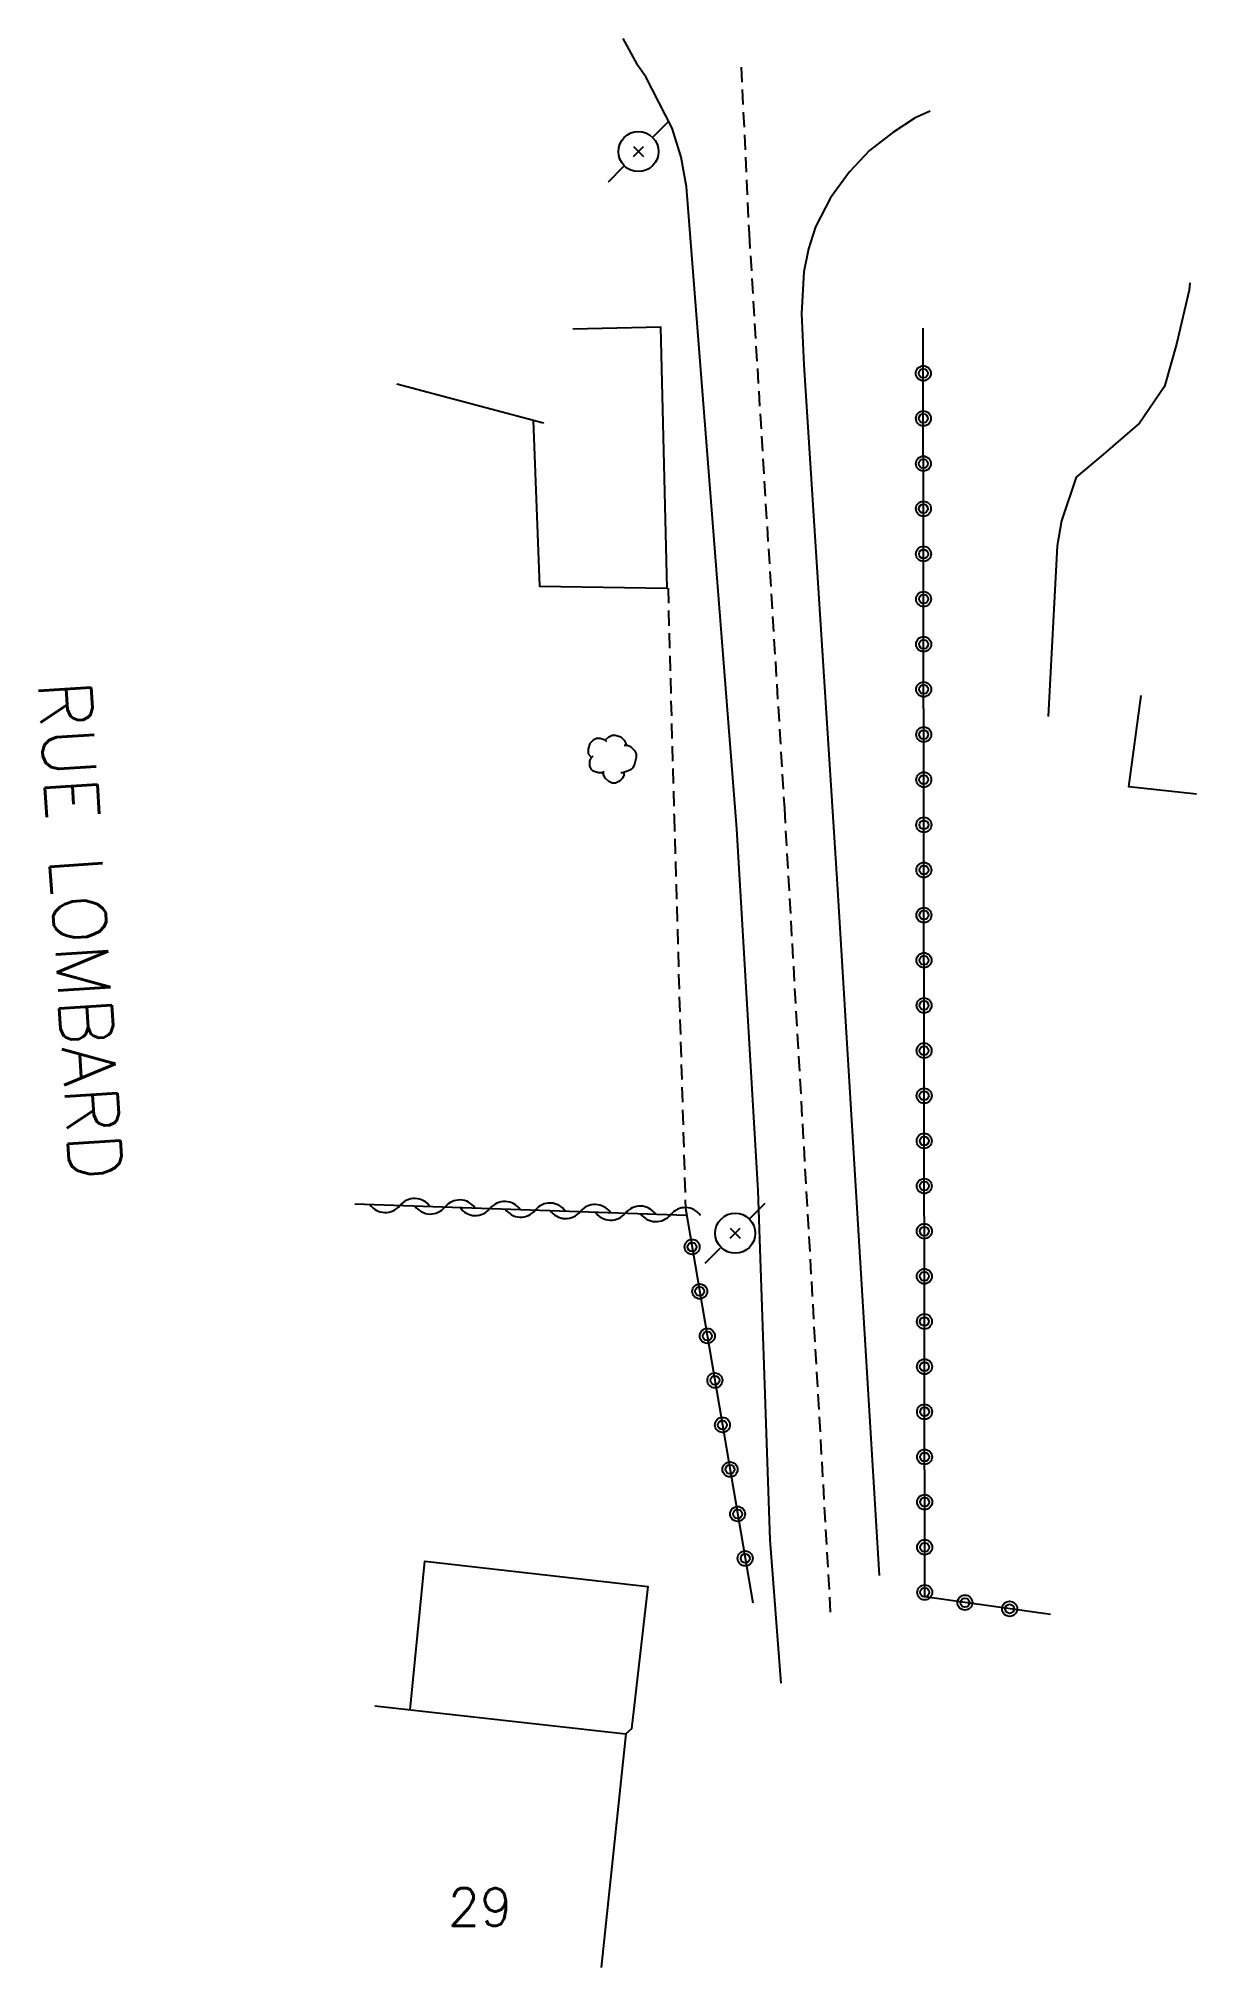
# Model space of a CAD drawing. Header units: millimetres. Extents: x 112069 to 113000, y 130019 to 131000.
# Drawn here: x 112069.5 to 112108, y 130861.8 to 130925.9 of the extents above; entities that cross this region are included whole.
import ezdxf
from ezdxf.enums import TextEntityAlignment as Align

# ---------------------------------------------------------------- set-up
doc = ezdxf.new("R2010")
doc.units = ezdxf.units.MM
doc.linetypes.add('DASHED', pattern=[0.75, 0.5, -0.25])
doc.layers.get('0').update_dxf_attribs({"linetype": 'CONTINUOUS'})
for name, color, linetype in [('W0001', 6, 'DASHED'), ('W0008', 7, 'CONTINUOUS'), ('W0017', 7, 'CONTINUOUS'), ('W0101', 7, 'CONTINUOUS'), ('W0104', 1, 'CONTINUOUS'), ('W0112', 1, 'DASHED'), ('W0300', 7, 'CONTINUOUS'), ('W0310', 3, 'CONTINUOUS'), ('W0323', 7, 'CONTINUOUS'), ('W0473', 7, 'CONTINUOUS'), ('W0989', 7, 'CONTINUOUS'), ('W0991', 7, 'CONTINUOUS')]:
    doc.layers.add(name, color=color, linetype=linetype)
doc.styles.get("Standard").update_dxf_attribs({"font": 'romans.shx', "width": 0.85})

msp = doc.modelspace()

# ---------------------------------------------------------------- texts
at = {"layer": 'W0989'}
msp.add_text('RUE LOMBARD', height=1.75, rotation=273.71521, dxfattribs=at).set_placement((112069.462, 130904.48))
at = {"layer": 'W0991'}
msp.add_text('29', height=1.25, dxfattribs=at).set_placement((112084.153, 130863.783), align=Align.MIDDLE_CENTER)

# ---------------------------------------------------------------- blocks, each defined once
blk = doc.blocks.new('T473')
for p, q in [((0.500001, 0.500001), (1.000002, 1.000002)), ((-0.166667, 0.166667), (0.166667, -0.166667)), ((-0.166667, -0.166667), (0.166667, 0.166667)), ((-1.000002, -1.000002), (-0.500001, -0.500001))]:
    blk.add_line(p, q)
blk.add_ellipse((0, 0), major_axis=(0.471405, 0.471405), ratio=1, start_param=5.497787144, end_param=11.780972451)
blk = doc.blocks.new('T300')
for p, q in [((-0.571, 0.686), (-0.686, 0.629)), ((-0.457, 0.686), (-0.571, 0.686)), ((-0.286, 0.629), (-0.457, 0.686)), ((-0.286, 0.629), (-0.171, 0.743)), ((-0.171, 0.743), (-0.057, 0.8)), ((-0.057, 0.8), (0.057, 0.8)), ((0.057, 0.8), (0.229, 0.743)), ((0.229, 0.743), (0.343, 0.629)), ((-0.8, 0.514), (-0.857, 0.343)), ((-0.857, 0.343), (-0.857, 0.171)), ((-0.857, 0.171), (-0.743, 0.057)), ((-0.686, 0.629), (-0.8, 0.514)), ((-0.8, -0.057), (-0.743, 0.057)), ((-0.743, 0.057), (-0.686, 0.114)), ((-0.229, 0.571), (-0.286, 0.629)), ((0.343, 0.629), (0.4, 0.514)), ((0.457, 0.457), (0.343, 0.457)), ((0.4, 0.514), (0.4, 0.457)), ((0.571, 0.4), (0.457, 0.457)), ((0.571, 0.4), (0.686, 0.286)), ((0.686, 0.286), (0.743, 0.171)), ((0.743, 0.057), (0.686, -0.171)), ((0.743, 0.171), (0.743, 0.057)), ((-0.8, -0.171), (-0.8, -0.057)), ((-0.8, -0.229), (-0.8, -0.171)), ((-0.743, -0.343), (-0.8, -0.229)), ((-0.686, -0.4), (-0.743, -0.343)), ((-0.514, -0.457), (-0.686, -0.4)), ((-0.4, -0.457), (-0.514, -0.457)), ((-0.4, -0.457), (-0.343, -0.457)), ((-0.343, -0.457), (-0.343, -0.4)), ((-0.343, -0.514), (-0.343, -0.457)), ((-0.286, -0.629), (-0.343, -0.514)), ((-0.171, -0.743), (-0.286, -0.629)), ((0.286, -0.457), (0.229, -0.457)), ((0.286, -0.629), (0.229, -0.686)), ((0.457, -0.4), (0.286, -0.457)), ((0.343, -0.514), (0.286, -0.629)), ((0.343, -0.514), (0.343, -0.457)), ((0.571, -0.343), (0.457, -0.4)), ((0.629, -0.286), (0.571, -0.343)), ((0.686, -0.171), (0.629, -0.286)), ((-0.057, -0.8), (-0.171, -0.743)), ((0.057, -0.8), (-0.057, -0.8)), ((0.171, -0.743), (0.057, -0.8)), ((0.229, -0.686), (0.171, -0.743))]:
    blk.add_line(p, q)
blk = doc.blocks.new('t323o')
at = {"color": 0, "linetype": 'Continuous'}
for radius in [0.25, 0.15]:
    blk.add_circle((0, 0), radius, dxfattribs=at)
blk = doc.blocks.new('t310o')
at = {"color": 0, "linetype": 'Continuous'}
for centre, start, end in [((-0.5, 0.375), 216.8699, 323.1304), ((0.5, -0.375), 36.8699, 143.1303)]:
    blk.add_arc(centre, 0.625, start, end, dxfattribs=at)

# ---------------------------------------------------------------- linework, layer by layer
at = {"layer": 'W0001'}
msp.add_lwpolyline([(112092.832, 130924.909), (112093.093, 130919.381), (112094.267, 130900.283), (112095.808, 130873.334)], dxfattribs=at)
at = {"layer": 'W0008'}
for points in [[(112088.904, 130925.854), (112089.367, 130925)], [(112091.017, 130920.933), (112090.833, 130921.917), (112090.533, 130922.883), (112089.667, 130924.583), (112089.367, 130925)], [(112099.111, 130923.445), (112098.617, 130923.217), (112097.867, 130922.733), (112097.1, 130922.133), (112096.433, 130921.433), (112095.8, 130920.567), (112095.3, 130919.6), (112095.067, 130918.867), (112094.917, 130918.1), (112094.833, 130916.717), (112094.917, 130915.017)], [(112094.165, 130871.224), (112093.8, 130875.983), (112093.4, 130887.583), (112092.683, 130899.6), (112091.017, 130920.933)], [(112094.917, 130915.017), (112096.017, 130897.767), (112097.417, 130874.8)]]:
    msp.add_lwpolyline(points, dxfattribs=at)
at = {"layer": 'W0017'}
msp.add_lwpolyline([(112107.747, 130917.739), (112107.717, 130917.5), (112107.3, 130915.7), (112106.9, 130914.3), (112106.067, 130913.083), (112104.867, 130912.033), (112103.967, 130911.283), (112103.483, 130909.833), (112103.333, 130909), (112103.033, 130903.333)], dxfattribs=at)
at = {"layer": 'W0101'}
for points in [[(112086.26, 130913.076), (112086.26, 130913.076), (112081.391, 130914.378)], [(112107.962, 130900.75), (112105.717, 130901), (112106.122, 130904.033)], [(112080.655, 130870.464), (112089, 130869.533), (112088.18, 130861.775)]]:
    msp.add_lwpolyline(points, dxfattribs=at)
at = {"layer": 'W0104'}
for points in [[(112085.917, 130913.167), (112086.133, 130907.667), (112090.367, 130907.599), (112090.165, 130916.262), (112087.241, 130916.205)], [(112081.833, 130870.333), (112082.317, 130875.267), (112089.733, 130874.433), (112089.183, 130869.7), (112089, 130869.533)]]:
    msp.add_lwpolyline(points, dxfattribs=at)
at = {"layer": 'W0112'}
msp.add_lwpolyline([(112090.4, 130907.6), (112090.6, 130900.017), (112090.983, 130887)], dxfattribs=at)
at = {"layer": 'W0310'}
msp.add_lwpolyline([(112079.991, 130887.139), (112091, 130886.767)], dxfattribs=at)
at = {"layer": 'W0323'}
for points in [[(112103.109, 130873.499), (112098.933, 130874.083), (112098.883, 130916.234)], [(112090.983, 130887), (112093.217, 130873.883)]]:
    msp.add_lwpolyline(points, dxfattribs=at)

# ---------------------------------------------------------------- block references
at = {"layer": 'W0300'}
msp.add_blockref('T300', (112088.6, 130901.917), dxfattribs=at)
at = {"layer": 'W0310', "rotation": 358.0659643687675}
for p in [(112081.49, 130887.088), (112082.989, 130887.038), (112084.488, 130886.987), (112085.987, 130886.936), (112087.486, 130886.886), (112088.986, 130886.835), (112090.485, 130886.784)]:
    msp.add_blockref('t310o', p, dxfattribs=at)
at = {"layer": 'W0323'}
for p, rotation in [((112098.885, 130914.734), 90.0677678572949), ((112098.887, 130913.234), 90.0677678572949), ((112098.888, 130911.734), 90.0677678572949), ((112098.89, 130910.234), 90.0677678572949), ((112098.892, 130908.734), 90.0677678572949), ((112098.894, 130907.234), 90.0677678572949), ((112098.896, 130905.734), 90.0677678572949), ((112098.897, 130904.234), 90.0677678572949), ((112098.899, 130902.734), 90.0677678572949), ((112098.901, 130901.234), 90.0677678572949), ((112098.903, 130899.734), 90.0677678572949), ((112098.904, 130898.234), 90.0677678572949), ((112098.906, 130896.734), 90.0677678572949), ((112098.908, 130895.234), 90.0677678572949), ((112098.91, 130893.734), 90.0677678572949), ((112098.912, 130892.234), 90.0677678572949), ((112098.913, 130890.734), 90.0677678572949), ((112098.915, 130889.234), 90.0677678572949), ((112098.917, 130887.734), 90.0677678572949), ((112098.919, 130886.234), 90.0677678572949), ((112091.202, 130885.713), 279.665492858933), ((112098.92, 130884.734), 90.0677678572949), ((112091.454, 130884.234), 279.665492858933), ((112091.706, 130882.755), 279.665492858933), ((112098.922, 130883.234), 90.0677678572949), ((112098.924, 130881.734), 90.0677678572949), ((112091.958, 130881.277), 279.665492858933), ((112098.926, 130880.234), 90.0677678572949), ((112092.21, 130879.798), 279.665492858933), ((112092.461, 130878.319), 279.665492858933), ((112098.927, 130878.734), 90.0677678572949), ((112098.929, 130877.234), 90.0677678572949), ((112092.713, 130876.84), 279.665492858933), ((112098.931, 130875.734), 90.0677678572949), ((112092.965, 130875.362), 279.665492858933), ((112098.933, 130874.234), 90.0677678572949), ((112100.269, 130873.896), 172.0382491090179), ((112101.754, 130873.688), 172.0382491090179)]:
    msp.add_blockref('t323o', p, dxfattribs=dict(at, rotation=rotation))
at = {"layer": 'W0473'}
for p in [(112089.417, 130922.1), (112092.633, 130886.167)]:
    msp.add_blockref('T473', p, dxfattribs=at)

msp.set_redraw_order([(e.dxf.handle, doc.entitydb.next_handle()) for e in msp.query("TEXT MTEXT ATTDEF DIMENSION ARC_DIMENSION")])  # texts and dimensions are drawn at this point

doc.saveas('drawing.dxf')
